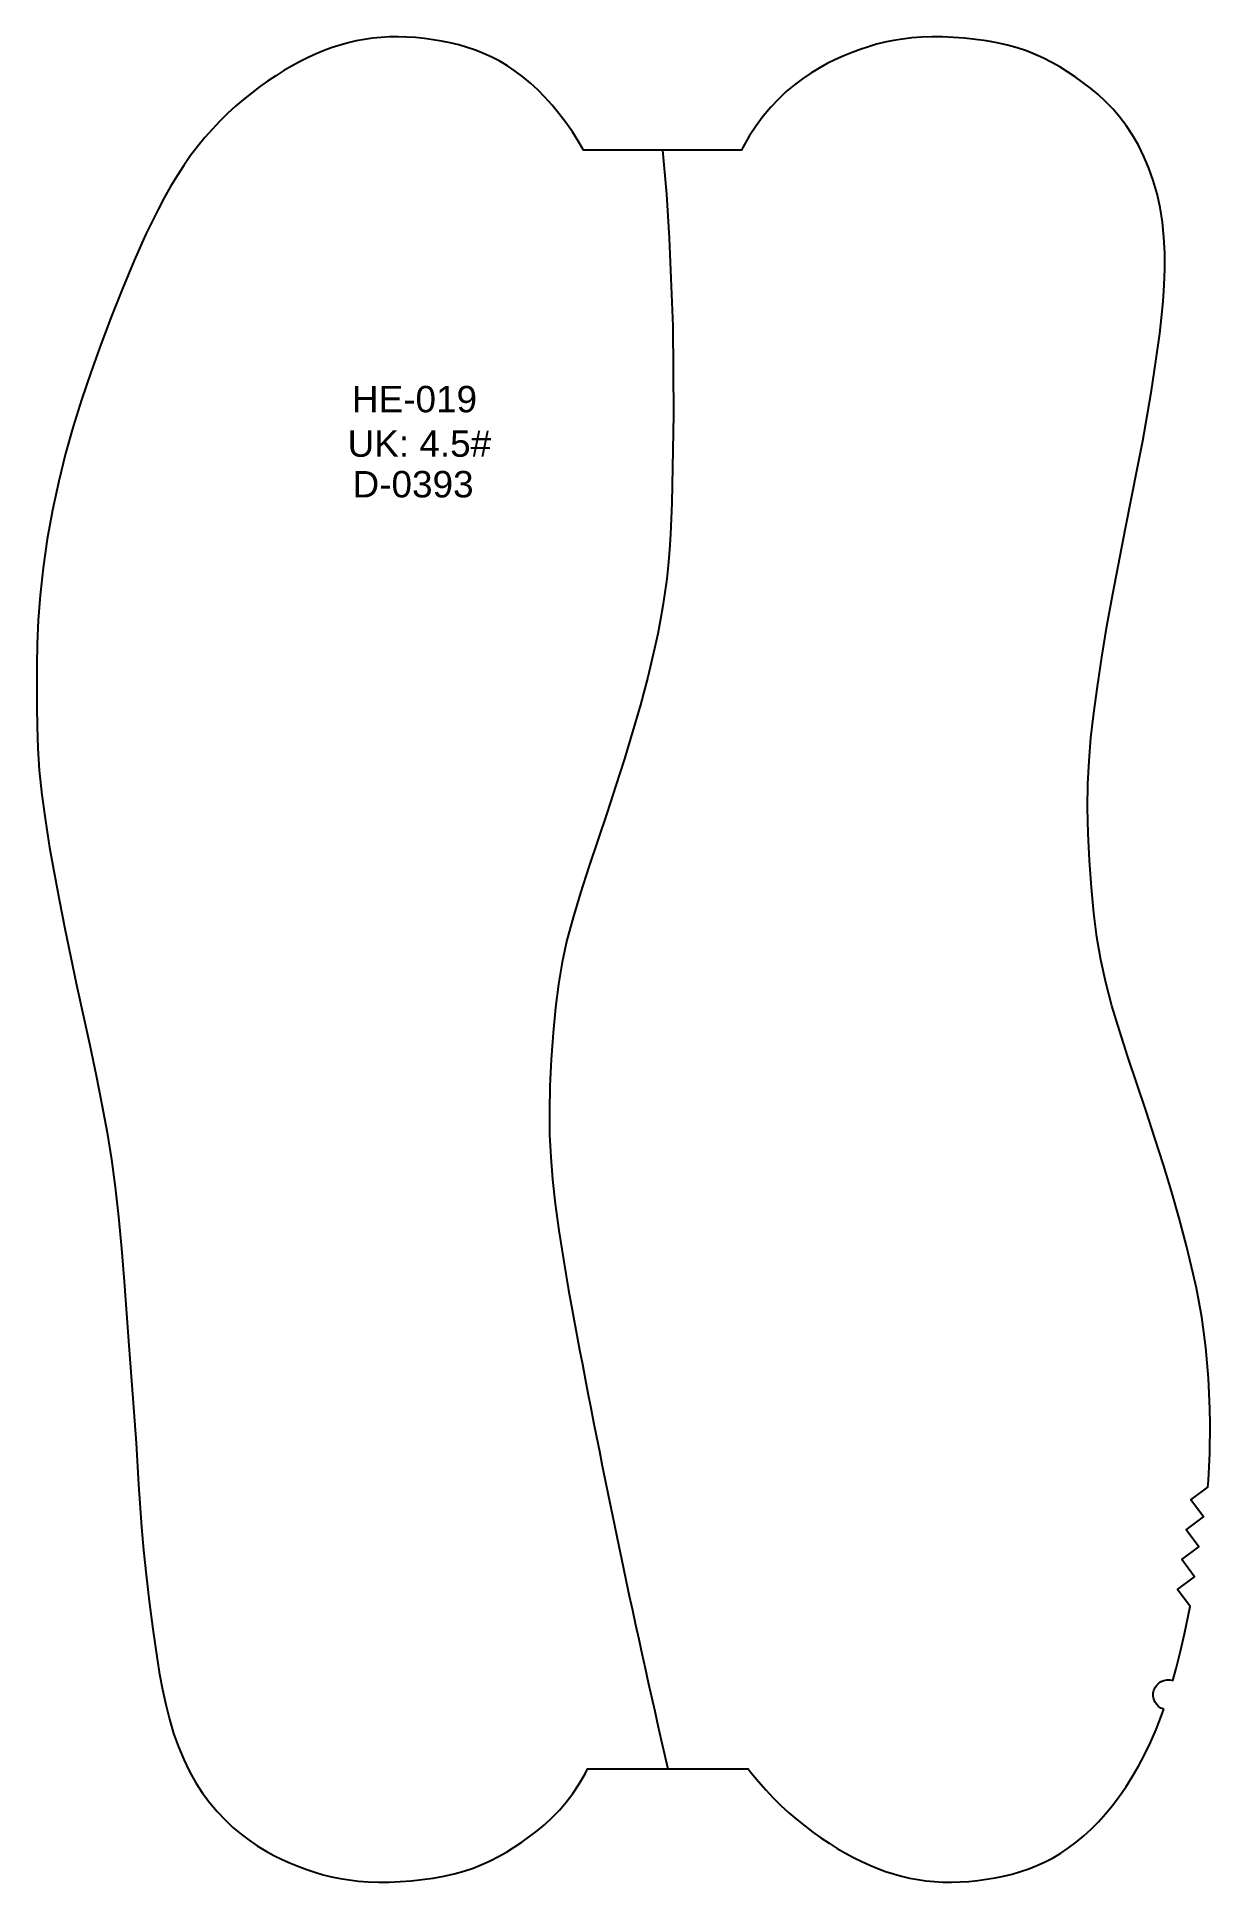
# Model space of a CAD drawing. Extents: x 0 to 4668, y 0 to 316.
# Drawn here: x 3765.5 to 3921, y 0 to 244.4 of the extents above; entities that cross this region are included whole.
import ezdxf

# ---------------------------------------------------------------- set-up
doc = ezdxf.new("R2010")
doc.units = 0
doc.layers.add('1', color=7, linetype='CONTINUOUS')
doc.layers.add('DEFAULT', color=7, linetype='CONTINUOUS')
doc.styles.add('ARIAL_REGULAR', font='arial.ttf')

msp = doc.modelspace()

# ---------------------------------------------------------------- texts
at = {"layer": '1', "color": 1, "style": 'ARIAL_REGULAR'}
for s, p in [('HE-019', (3807.26, 194.67)), ('UK: 4.5#', (3806.68, 188.78)), ('D-0393', (3807.34, 183.4))]:
    msp.add_text(s, height=3.5, dxfattribs=at).set_placement(p)

# ---------------------------------------------------------------- linework, layer by layer
at = {"layer": 'DEFAULT', "color": 5}
msp.add_lwpolyline([(3914.81, 22.89, -0.406465), (3913.5, 25.4, -0.406465), (3916.01, 26.71), (3916.45, 28.31), (3917.02, 30.59), (3917.56, 32.9), (3918.3, 36.49), (3916.62, 38.76), (3918.89, 40.44), (3917.21, 42.72), (3919.48, 44.4), (3917.8, 46.67), (3920.07, 48.36), (3918.39, 50.63), (3920.66, 52.31), (3920.74, 53.17), (3920.91, 56.82), (3920.95, 60.68), (3920.92, 62.68), (3920.84, 64.7), (3920.73, 66.74), (3920.57, 68.78), (3920.37, 70.82), (3920.13, 72.83), (3919.84, 74.81), (3919.5, 76.76), (3919.13, 78.68), (3918.73, 80.57), (3917.83, 84.29), (3916.86, 87.92), (3915.84, 91.49), (3914.77, 95.02), (3913.65, 98.55), (3912.48, 102.11), (3910.06, 109.29), (3908.93, 112.78), (3907.94, 116.08), (3907.12, 119.17), (3906.47, 122.15), (3905.96, 125.15), (3905.55, 128.32), (3905.22, 131.74), (3904.97, 135.31), (3904.8, 138.89), (3904.73, 142.3), (3904.77, 145.47), (3904.91, 148.5), (3905.16, 151.55), (3905.53, 154.8), (3906.02, 158.37), (3906.61, 162.24), (3907.29, 166.34), (3908.06, 170.61), (3909.73, 179.32), (3911.33, 187.38), (3912.02, 190.9), (3912.63, 194.21), (3913.19, 197.54), (3913.74, 201.12), (3914.28, 205.09), (3914.52, 207.19), (3914.72, 209.34), (3914.87, 211.5), (3914.95, 213.66), (3914.94, 215.78), (3914.84, 217.86), (3914.63, 219.86), (3914.32, 221.78), (3913.92, 223.61), (3913.42, 225.36), (3912.84, 227.01), (3912.19, 228.57), (3911.47, 230.03), (3910.69, 231.38), (3909.85, 232.64), (3908.97, 233.79), (3908.05, 234.86), (3907.1, 235.84), (3906.12, 236.75), (3905.12, 237.59), (3904.11, 238.37), (3903.09, 239.1), (3902.06, 239.78), (3901.03, 240.43), (3899.98, 241.02), (3898.9, 241.57), (3897.78, 242.07), (3896.62, 242.53), (3895.4, 242.94), (3894.11, 243.29), (3892.76, 243.6), (3891.34, 243.86), (3889.89, 244.06), (3888.42, 244.22), (3886.95, 244.33), (3885.5, 244.38), (3884.08, 244.39), (3882.72, 244.35), (3881.42, 244.25), (3880.19, 244.11), (3879.01, 243.92), (3877.87, 243.69), (3876.76, 243.41), (3875.68, 243.09), (3874.6, 242.73), (3873.52, 242.32), (3872.43, 241.88), (3871.34, 241.39), (3870.24, 240.85), (3869.14, 240.25), (3868.04, 239.59), (3866.95, 238.85), (3865.87, 238.04), (3864.8, 237.14), (3863.76, 236.15), (3862.74, 235.07), (3861.75, 233.89), (3860.8, 232.61), (3859.9, 231.24), (3859.06, 229.76), (3858.88, 229.39), (3837.95, 229.39), (3837.32, 230.47), (3836.47, 231.8), (3835.59, 233.06), (3834.69, 234.25), (3833.77, 235.36), (3832.83, 236.4), (3831.87, 237.38), (3830.9, 238.28), (3829.9, 239.11), (3828.89, 239.87), (3827.87, 240.56), (3826.83, 241.17), (3825.77, 241.72), (3824.7, 242.2), (3823.61, 242.63), (3822.51, 243), (3821.4, 243.32), (3820.28, 243.59), (3819.14, 243.83), (3818, 244.02), (3816.85, 244.17), (3815.69, 244.29), (3814.54, 244.36), (3813.39, 244.39), (3812.24, 244.38), (3811.11, 244.32), (3810, 244.21), (3808.9, 244.06), (3807.82, 243.86), (3806.76, 243.61), (3805.7, 243.31), (3804.65, 242.97), (3803.59, 242.58), (3802.54, 242.14), (3801.48, 241.66), (3800.41, 241.13), (3799.33, 240.55), (3798.25, 239.93), (3797.16, 239.25), (3796.08, 238.54), (3795, 237.77), (3793.93, 236.96), (3792.87, 236.1), (3791.82, 235.2), (3790.79, 234.25), (3789.77, 233.25), (3788.77, 232.19), (3787.79, 231.08), (3786.83, 229.9), (3785.89, 228.67), (3784.98, 227.37), (3784.09, 226), (3783.23, 224.57), (3782.39, 223.08), (3781.57, 221.53), (3779.97, 218.26), (3778.41, 214.79), (3776.89, 211.15), (3775.41, 207.41), (3773.99, 203.65), (3772.67, 199.93), (3771.45, 196.33), (3770.33, 192.77), (3769.32, 189.2), (3768.41, 185.53), (3767.6, 181.73), (3766.9, 177.87), (3766.34, 174.08), (3765.94, 170.47), (3765.69, 167.14), (3765.57, 164.05), (3765.53, 161.14), (3765.52, 158.38), (3765.52, 155.69), (3765.54, 152.99), (3765.63, 150.2), (3765.84, 147.22), (3766.18, 144), (3766.65, 140.58), (3767.21, 137.05), (3767.83, 133.47), (3768.5, 129.9), (3769.2, 126.31), (3770.77, 118.85), (3772.51, 110.86), (3773.36, 106.85), (3774.14, 102.98), (3774.82, 99.29), (3775.39, 95.69), (3775.89, 92.02), (3776.33, 88.12), (3776.72, 83.91), (3777.09, 79.53), (3777.72, 71.09), (3778.24, 64.07), (3778.65, 58.14), (3778.99, 52.65), (3779.38, 47.01), (3779.65, 43.95), (3779.98, 40.69), (3780.38, 37.21), (3780.86, 33.49), (3781.44, 29.55), (3781.78, 27.54), (3782.16, 25.52), (3782.59, 23.53), (3783.08, 21.58), (3783.63, 19.7), (3784.26, 17.91), (3784.97, 16.22), (3785.74, 14.63), (3786.58, 13.15), (3787.48, 11.78), (3788.43, 10.5), (3789.42, 9.33), (3790.44, 8.24), (3791.49, 7.25), (3792.56, 6.36), (3793.63, 5.54), (3794.72, 4.8), (3795.82, 4.14), (3796.92, 3.54), (3798.02, 3), (3799.12, 2.51), (3800.2, 2.07), (3801.28, 1.66), (3802.36, 1.3), (3803.45, 0.98), (3804.56, 0.7), (3805.7, 0.47), (3806.88, 0.28), (3808.11, 0.14), (3809.4, 0.04), (3810.77, 0), (3812.18, 0.01), (3813.64, 0.06), (3815.11, 0.17), (3816.58, 0.33), (3818.03, 0.53), (3819.44, 0.79), (3820.8, 1.1), (3822.08, 1.45), (3823.3, 1.86), (3824.47, 2.32), (3825.59, 2.82), (3826.66, 3.37), (3827.72, 3.97), (3828.75, 4.61), (3829.77, 5.29), (3830.79, 6.02), (3831.81, 6.8), (3832.8, 7.65), (3833.78, 8.55), (3834.74, 9.54), (3835.66, 10.6), (3836.54, 11.75), (3837.37, 13.01), (3838.15, 14.36), (3838.47, 15), (3859.76, 15), (3860.14, 14.49), (3861.1, 13.32), (3862.08, 12.2), (3863.08, 11.14), (3864.1, 10.14), (3865.13, 9.19), (3866.18, 8.29), (3867.24, 7.43), (3868.32, 6.62), (3869.39, 5.85), (3870.48, 5.14), (3871.56, 4.47), (3872.64, 3.84), (3873.72, 3.26), (3874.79, 2.73), (3875.85, 2.25), (3876.91, 1.81), (3877.96, 1.42), (3879.01, 1.08), (3880.07, 0.78), (3881.14, 0.53), (3882.22, 0.33), (3883.31, 0.18), (3884.43, 0.07), (3885.56, 0.01), (3886.7, 0), (3887.85, 0.03), (3889.01, 0.1), (3890.16, 0.22), (3891.31, 0.37), (3892.46, 0.57), (3893.59, 0.8), (3894.72, 1.07), (3895.83, 1.39), (3896.93, 1.76), (3898.01, 2.19), (3899.08, 2.67), (3900.14, 3.22), (3901.18, 3.83), (3902.21, 4.52), (3903.22, 5.28), (3904.21, 6.11), (3905.19, 7.01), (3906.15, 7.99), (3907.09, 9.03), (3908, 10.14), (3908.9, 11.33), (3909.78, 12.59), (3910.64, 13.92), (3911.47, 15.34), (3912.27, 16.86), (3913.05, 18.47), (3913.8, 20.2), (3914.51, 22.05)], format="xyb", close=True, dxfattribs=at)
at = {"layer": 'DEFAULT', "color": 96}
msp.add_lwpolyline([(3848.42, 229.39), (3848.92, 223.57), (3849.3, 217.74), (3849.77, 206.06), (3849.86, 194.37), (3849.62, 182.68), (3849.45, 178.53), (3849.32, 176.46), (3849.15, 174.39), (3848.96, 172.61), (3848.72, 170.82), (3848.46, 169.05), (3848.16, 167.27), (3847.78, 165.31), (3847.36, 163.38), (3846.46, 159.61), (3845.47, 155.94), (3845.47, 155.92), (3844.44, 152.34), (3843.36, 148.78), (3842.24, 145.22), (3841.06, 141.65), (3838.65, 134.47), (3837.53, 131.02), (3836.55, 127.76), (3835.75, 124.75), (3835.12, 121.86), (3834.63, 118.94), (3834.23, 115.85), (3833.9, 112.49), (3833.65, 108.96), (3833.49, 105.44), (3833.42, 102.08), (3833.45, 98.98), (3833.59, 96.02), (3833.84, 93.04), (3834.2, 89.84), (3834.68, 86.31), (3835.27, 82.47), (3835.95, 78.39), (3836.33, 76.27, 0.010835), (3849.11, 15)], format="xyb", dxfattribs=at)

msp.set_redraw_order([(e.dxf.handle, doc.entitydb.next_handle()) for e in msp.query("TEXT MTEXT ATTDEF DIMENSION ARC_DIMENSION")])  # texts and dimensions are drawn at this point

doc.saveas('drawing.dxf')
